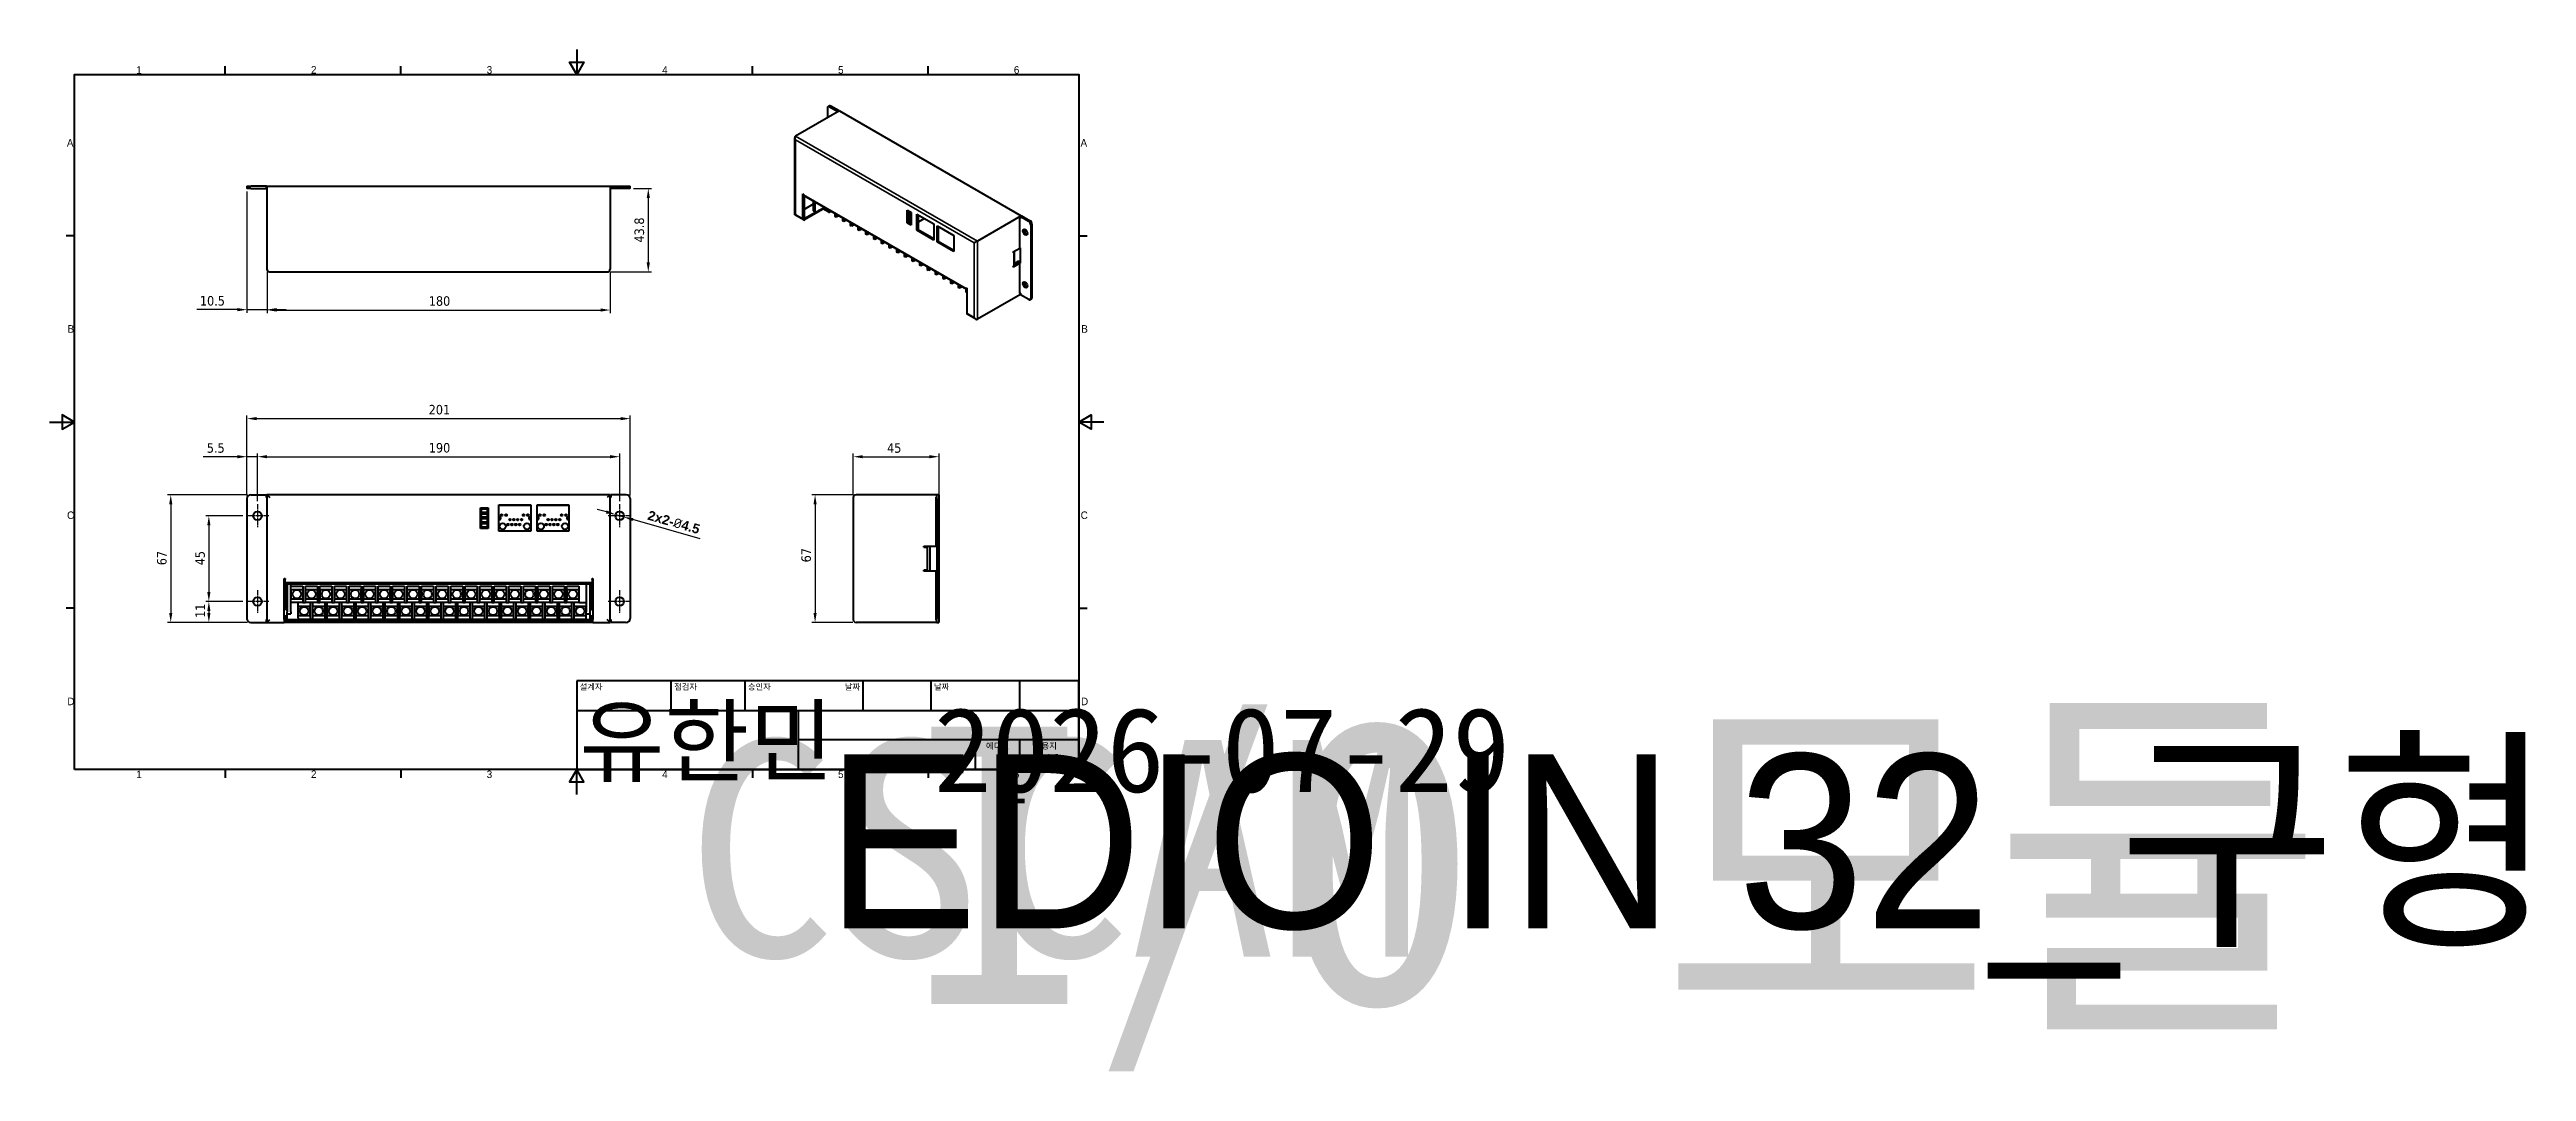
# Model space of a CAD drawing. Header units: millimetres. Extents: x 1765 to 5663, y -417 to 1193.
import ezdxf
from ezdxf.enums import TextEntityAlignment as Align

# ---------------------------------------------------------------- set-up
doc = ezdxf.new("R2018")
doc.units = ezdxf.units.MM
doc.header["$LTSCALE"] = 4
doc.linetypes.add('CENTER2', pattern=[28.575, 19.05, -3.175, 3.175, -3.175])
doc.linetypes.add('CHAIN', pattern=[0.3543, 0.2362, -0.0295, 0.0591, -0.0295])
for name, color, linetype, lineweight in [('경계(ISO)', 7, 'Continuous', 70), ('외형선(ISO)', 7, 'Continuous', 50), ('제목(ISO)', 7, 'Continuous', 50), ('좁은 외형선(ISO)', 7, 'Continuous', 35), ('중심 표식(ISO)', 7, 'CENTER2', 25), ('치수(ISO)', 7, 'Continuous', 25)]:
    doc.layers.add(name, color=color, linetype=linetype, lineweight=lineweight)
doc.styles.add('dim', font='', dxfattribs={"height": 15})
doc.styles.get("Standard").update_dxf_attribs({"font": ''})
doc.styles.add('레이블 문자 (JIS)', font='')
doc.styles.add('주 문자 (ISO)', font='')
doc.styles.add('텍스트 스타일18', font='')
doc.styles.add('텍스트 스타일19', font='')
doc.styles.get('dim').set_extended_font_data('Arial', bold=True)
doc.styles.get('Standard').set_extended_font_data('Tahoma')
doc.styles.get('레이블 문자 (JIS)').set_extended_font_data('Gulim')
doc.styles.get('주 문자 (ISO)').set_extended_font_data('Tahoma')
doc.styles.get('텍스트 스타일18').set_extended_font_data('Tahoma')
doc.styles.get('텍스트 스타일19').set_extended_font_data('Tahoma')
doc.dimstyles.new('dim', dxfattribs={"dimtxt": 15, "dimasz": 15, "dimexe": 5, "dimexo": 5, "dimgap": 6, "dimtad": 1, "dimdec": 4, "dimdsep": 46, "dimtxsty": 'Standard', "dimcen": 0.09, "dimclrd": 1, "dimclre": 1, "dimclrt": 256, "dimadec": 4, "dimazin": 2, "dimtfac": 1, "dimtdec": 4, "dimtmove": 0, "dimatfit": 3, "dimfxl": 1, "dimtolj": 1, "dimtzin": 0, "dimarcsym": 0})

msp = doc.modelspace()

# ---------------------------------------------------------------- blocks, each defined once
blk = doc.blocks.new('*D294')
at = {"layer": 'Defpoints', "color": 0}
for p in [(2662.5, 551.6), (2092.5, 476.6), (2662.5, 476.6)]:
    blk.add_point(p, dxfattribs=at)
at = {"layer": '치수(ISO)', "lineweight": -2}
for p, q in [((2092.5, 481.6), (2092.5, 556.6)), ((2107.5, 551.6), (2647.5, 551.6)), ((2662.5, 481.6), (2662.5, 556.6))]:
    blk.add_line(p, q, dxfattribs=at)
at = {"layer": '치수(ISO)'}
for points in [[(2107.5, 554.1), (2107.5, 549.1), (2092.5, 551.6)], [(2647.5, 549.1), (2647.5, 554.1), (2662.5, 551.6)]]:
    blk.add_solid(points, dxfattribs=at)
at = {"layer": '치수(ISO)', "insert": (2362.1, 573.2), "char_height": 15, "attachment_point": 1}
blk.add_mtext('\\A1;190', dxfattribs=at)
blk = doc.blocks.new('*D295')
at = {"layer": 'Defpoints', "color": 0}
for p in [(2076, 551.6), (2076, 485.6), (2092.5, 476.6)]:
    blk.add_point(p, dxfattribs=at)
at = {"layer": '치수(ISO)', "lineweight": -2}
for p, q in [((2061, 551.6), (2006.8, 551.6)), ((2076, 490.6), (2076, 556.6)), ((2092.5, 551.6), (2076, 551.6)), ((2092.5, 481.6), (2092.5, 556.6)), ((2107.5, 551.6), (2122.5, 551.6))]:
    blk.add_line(p, q, dxfattribs=at)
at = {"layer": '치수(ISO)'}
for points in [[(2061, 549.1), (2061, 554.1), (2076, 551.6)], [(2107.5, 554.1), (2107.5, 549.1), (2092.5, 551.6)]]:
    blk.add_solid(points, dxfattribs=at)
at = {"layer": '치수(ISO)', "insert": (2012.8, 572.9), "char_height": 15, "attachment_point": 1}
blk.add_mtext('\\A1;5.5', dxfattribs=at)
blk = doc.blocks.new('*D296')
at = {"layer": 'Defpoints', "color": 0}
for p in [(2074.5, 458.6), (2016, 323.6), (2074.5, 323.6)]:
    blk.add_point(p, dxfattribs=at)
at = {"layer": '치수(ISO)', "lineweight": -2}
for p, q in [((2069.5, 458.6), (2011, 458.6)), ((2016, 443.6), (2016, 338.6)), ((2069.5, 323.6), (2011, 323.6))]:
    blk.add_line(p, q, dxfattribs=at)
at = {"layer": '치수(ISO)'}
for points in [[(2018.5, 443.6), (2013.5, 443.6), (2016, 458.6)], [(2013.5, 338.6), (2018.5, 338.6), (2016, 323.6)]]:
    blk.add_solid(points, dxfattribs=at)
at = {"layer": '치수(ISO)', "insert": (1994.6, 380.6), "char_height": 15, "attachment_point": 1, "rotation": 90}
blk.add_mtext('\\A1;45', dxfattribs=at)
blk = doc.blocks.new('*D297')
at = {"layer": 'Defpoints', "color": 0}
for p in [(2060.2, 323.6), (2016, 290.6), (2082, 290.6)]:
    blk.add_point(p, dxfattribs=at)
at = {"layer": '치수(ISO)', "lineweight": -2}
for p, q in [((2055.2, 323.6), (2011, 323.6)), ((2077, 290.6), (2011, 290.6)), ((2016, 308.6), (2016, 305.6))]:
    blk.add_line(p, q, dxfattribs=at)
at = {"layer": '치수(ISO)'}
for points in [[(2018.5, 308.6), (2013.5, 308.6), (2016, 323.6)], [(2013.5, 305.6), (2018.5, 305.6), (2016, 290.6)]]:
    blk.add_solid(points, dxfattribs=at)
at = {"layer": '치수(ISO)', "insert": (1994.9, 297.8), "char_height": 15, "attachment_point": 1, "rotation": 90}
blk.add_mtext('\\A1;11', dxfattribs=at)
blk = doc.blocks.new('*D298')
at = {"layer": 'Defpoints', "color": 0}
for p in [(2679, 611.6), (2076, 485.6), (2679, 485.6)]:
    blk.add_point(p, dxfattribs=at)
at = {"layer": '치수(ISO)', "lineweight": -2}
for p, q in [((2076, 490.6), (2076, 616.6)), ((2091, 611.6), (2664, 611.6)), ((2679, 490.6), (2679, 616.6))]:
    blk.add_line(p, q, dxfattribs=at)
at = {"layer": '치수(ISO)'}
for points in [[(2091, 614.1), (2091, 609.1), (2076, 611.6)], [(2664, 609.1), (2664, 614.1), (2679, 611.6)]]:
    blk.add_solid(points, dxfattribs=at)
at = {"layer": '치수(ISO)', "insert": (2361.9, 633.2), "char_height": 15, "attachment_point": 1}
blk.add_mtext('\\A1;201', dxfattribs=at)
blk = doc.blocks.new('*D299')
at = {"layer": 'Defpoints', "color": 0}
for p in [(2082, 491.6), (1956, 290.6), (2082, 290.6)]:
    blk.add_point(p, dxfattribs=at)
at = {"layer": '치수(ISO)', "lineweight": -2}
for p, q in [((2077, 491.6), (1951, 491.6)), ((1956, 476.6), (1956, 305.6)), ((2077, 290.6), (1951, 290.6))]:
    blk.add_line(p, q, dxfattribs=at)
at = {"layer": '치수(ISO)'}
for points in [[(1958.5, 476.6), (1953.5, 476.6), (1956, 491.6)], [(1953.5, 305.6), (1958.5, 305.6), (1956, 290.6)]]:
    blk.add_solid(points, dxfattribs=at)
at = {"layer": '치수(ISO)', "insert": (1934.4, 380.7), "char_height": 15, "attachment_point": 1, "rotation": 90}
blk.add_mtext('\\A1;67', dxfattribs=at)
blk = doc.blocks.new('*D300')
at = {"layer": 'Defpoints', "color": 0}
for p in [(2656, 460.5), (2668.9, 456.8)]:
    blk.add_point(p, dxfattribs=at)
at = {"layer": '치수(ISO)', "lineweight": -2}
for p, q in [((2641.5, 464.6), (2627.1, 468.7)), ((2656, 460.5), (2668.9, 456.8)), ((2789.4, 422.2), (2683.4, 452.6))]:
    blk.add_line(p, q, dxfattribs=at)
at = {"layer": '치수(ISO)'}
for points in [[(2640.9, 462.2), (2642.2, 467), (2656, 460.5)], [(2684, 455), (2682.7, 450.2), (2668.9, 456.8)]]:
    blk.add_solid(points, dxfattribs=at)
at = {"layer": '치수(ISO)', "insert": (2709.4, 467.3), "char_height": 15, "attachment_point": 1, "rotation": 343.9988, "style": 'dim'}
blk.add_mtext('\\A1;2x2-{\\fISOCPEUR|b1|i0|c0|p34;%%C}4.5', dxfattribs=at)
blk = doc.blocks.new('*D301')
at = {"layer": 'Defpoints', "color": 0}
for p in [(2107.5, 847.1), (2647.5, 847.1), (2647.5, 782.6)]:
    blk.add_point(p, dxfattribs=at)
at = {"layer": '치수(ISO)', "lineweight": -2}
for p, q in [((2107.5, 842.1), (2107.5, 777.6)), ((2647.5, 842.1), (2647.5, 777.6)), ((2122.5, 782.6), (2632.5, 782.6))]:
    blk.add_line(p, q, dxfattribs=at)
at = {"layer": '치수(ISO)'}
for points in [[(2122.5, 785.1), (2122.5, 780.1), (2107.5, 782.6)], [(2632.5, 780.1), (2632.5, 785.1), (2647.5, 782.6)]]:
    blk.add_solid(points, dxfattribs=at)
at = {"layer": '치수(ISO)', "insert": (2362.1, 804.3), "char_height": 15, "attachment_point": 1}
blk.add_mtext('\\A1;180', dxfattribs=at)
blk = doc.blocks.new('*D302')
at = {"layer": 'Defpoints', "color": 0}
for p in [(2679, 974), (2643, 842.6), (2707.5, 842.6)]:
    blk.add_point(p, dxfattribs=at)
at = {"layer": '치수(ISO)', "lineweight": -2}
for p, q in [((2684, 974), (2712.5, 974)), ((2707.5, 959), (2707.5, 857.6)), ((2648, 842.6), (2712.5, 842.6))]:
    blk.add_line(p, q, dxfattribs=at)
at = {"layer": '치수(ISO)'}
for points in [[(2710, 959), (2705, 959), (2707.5, 974)], [(2705, 857.6), (2710, 857.6), (2707.5, 842.6)]]:
    blk.add_solid(points, dxfattribs=at)
at = {"layer": '치수(ISO)', "insert": (2685.8, 888.9), "char_height": 15, "attachment_point": 1, "rotation": 90}
blk.add_mtext('\\A1;43.8', dxfattribs=at)
blk = doc.blocks.new('*D303')
at = {"layer": 'Defpoints', "color": 0}
for p in [(3165, 551.6), (3030, 487.1), (3165, 485.6)]:
    blk.add_point(p, dxfattribs=at)
at = {"layer": '치수(ISO)', "lineweight": -2}
for p, q in [((3030, 492.1), (3030, 556.6)), ((3045, 551.6), (3150, 551.6)), ((3165, 490.6), (3165, 556.6))]:
    blk.add_line(p, q, dxfattribs=at)
at = {"layer": '치수(ISO)'}
for points in [[(3045, 554.1), (3045, 549.1), (3030, 551.6)], [(3150, 549.1), (3150, 554.1), (3165, 551.6)]]:
    blk.add_solid(points, dxfattribs=at)
at = {"layer": '치수(ISO)', "insert": (3083.3, 572.9), "char_height": 15, "attachment_point": 1}
blk.add_mtext('\\A1;45', dxfattribs=at)
blk = doc.blocks.new('*D304')
at = {"layer": 'Defpoints', "color": 0}
for p in [(3034.5, 491.6), (2970, 290.6), (3034.5, 290.6)]:
    blk.add_point(p, dxfattribs=at)
at = {"layer": '치수(ISO)', "lineweight": -2}
for p, q in [((3029.5, 491.6), (2965, 491.6)), ((2970, 476.6), (2970, 305.6)), ((3029.5, 290.6), (2965, 290.6))]:
    blk.add_line(p, q, dxfattribs=at)
at = {"layer": '치수(ISO)'}
for points in [[(2972.5, 476.6), (2967.5, 476.6), (2970, 491.6)], [(2967.5, 305.6), (2972.5, 305.6), (2970, 290.6)]]:
    blk.add_solid(points, dxfattribs=at)
at = {"layer": '치수(ISO)', "insert": (2948.4, 385.2), "char_height": 15, "attachment_point": 1, "rotation": 90}
blk.add_mtext('\\A1;67', dxfattribs=at)
blk = doc.blocks.new('*D305')
at = {"layer": 'Defpoints', "color": 0}
for p in [(2076, 974), (2107.5, 847.1), (2107.5, 783.2)]:
    blk.add_point(p, dxfattribs=at)
at = {"layer": '치수(ISO)', "lineweight": -2}
for p, q in [((2076, 969), (2076, 778.2)), ((2107.5, 842.1), (2107.5, 778.2)), ((2061, 783.2), (1997.3, 783.2)), ((2076, 783.2), (2107.5, 783.2)), ((2122.5, 783.2), (2137.5, 783.2))]:
    blk.add_line(p, q, dxfattribs=at)
at = {"layer": '치수(ISO)'}
for points in [[(2061, 780.7), (2061, 785.7), (2076, 783.2)], [(2122.5, 785.7), (2122.5, 780.7), (2107.5, 783.2)]]:
    blk.add_solid(points, dxfattribs=at)
at = {"layer": '치수(ISO)', "insert": (2021.6, 797), "char_height": 15, "attachment_point": 5}
blk.add_mtext('\\A1;10.5', dxfattribs=at)
blk = doc.blocks.new('경계 Default Border')
at = {"layer": '경계(ISO)'}
for p, q in [((70, 287), (70, 290.4)), ((140, 287), (140, 290.4)), ((280, 287), (280, 290.4)), ((350, 287), (350, 290.4)), ((10, 222.75), (6.6, 222.75)), ((410, 222.75), (413.4, 222.75)), ((10, 74.25), (6.6, 74.25)), ((410, 74.25), (413.4, 74.25)), ((70, 10), (70, 6.6)), ((140, 10), (140, 6.6)), ((280, 10), (280, 6.6)), ((350, 10), (350, 6.6))]:
    blk.add_line(p, q, dxfattribs=at)
at = {"layer": '경계(ISO)', "flags": 128}
for points in [[(210, 297), (210, 287), (207.11, 292), (212.89, 292), (210, 287)], [(10, 10), (10, 287), (410, 287), (410, 10), (10, 10)], [(0, 148.5), (10, 148.5), (5, 151.39), (5, 145.61), (10, 148.5)], [(420, 148.5), (410, 148.5), (415, 151.39), (415, 145.61), (410, 148.5)], [(210, 0), (210, 10), (207.11, 5), (212.89, 5), (210, 10)]]:
    blk.add_lwpolyline(points, dxfattribs=at)
at = {"layer": '경계(ISO)', "char_height": 3, "attachment_point": 7, "style": '레이블 문자 (JIS)'}
for s, insert in [('1', (34.54, 287.33)), ('2', (104.15, 287.4)), ('3', (174.15, 287.33)), ('4', (244.04, 287.33)), ('5', (314.13, 287.33)), ('6', (384.15, 287.33)), ('A', (6.91, 258.29)), ('A', (410.71, 258.29)), ('B', (7.21, 184.12)), ('B', (411.01, 184.12)), ('C', (6.97, 109.8)), ('C', (410.77, 109.8)), ('D', (7.12, 35.62)), ('D', (410.92, 35.62)), ('1', (34.54, 6.53)), ('2', (104.15, 6.6)), ('3', (174.15, 6.53)), ('4', (244.04, 6.53)), ('5', (314.13, 6.53)), ('6', (384.15, 6.53))]:
    blk.add_mtext(s, dxfattribs=dict(at, insert=insert))
blk = doc.blocks.new('제목 블록 ISO')
at = {"layer": '제목(ISO)'}
for p, q in [((270.07, 130), (100.07, 130)), ((100.07, 130), (100.07, 100)), ((132.07, 120), (132.07, 130)), ((157.07, 120), (157.07, 130)), ((197.07, 120), (197.07, 130)), ((220.07, 120), (220.07, 130)), ((250.07, 120), (250.07, 130)), ((270.07, 100), (270.07, 130)), ((100.07, 120), (270.07, 120)), ((175.07, 120), (175.07, 100)), ((270.07, 110), (175.07, 110)), ((235.07, 100), (235.07, 110)), ((250.07, 100), (250.07, 110)), ((100.07, 100), (270.07, 100))]:
    blk.add_line(p, q, dxfattribs=at)
at = {"layer": '제목(ISO)', "style": '텍스트 스타일19'}
for s, p in [('설계자', (101.07, 129)), ('점검자', (133.07, 129)), ('승인자 ', (158.07, 129)), ('날짜', (221.07, 129))]:
    blk.add_text(s, height=2, dxfattribs=at).set_placement(p, align=Align.TOP_LEFT)
at = {"layer": '제목(ISO)', "style": '텍스트 스타일18'}
blk.add_text('날짜', height=2.029, dxfattribs=at).set_placement((196.07, 129), align=Align.TOP_RIGHT)
for s, p in [('에디션', (242.57, 109)), ('용지', (260.07, 109))]:
    blk.add_text(s, height=2.029, dxfattribs=at).set_placement(p, align=Align.TOP_CENTER)
at = {"layer": '제목(ISO)', "style": '주 문자 (ISO)'}
blk.add_text('1 / 1 ', height=3.5, dxfattribs=at).set_placement((260.07, 103.5), align=Align.MIDDLE_CENTER)
at = {"layer": '제목(ISO)', "lineweight": 30, "flags": 104}
for tag, height, p in [('작성자', 2.49, (100.84, 122.53)), ('점검자', 3.5, (133.07, 121)), ('엔지니어링_승인자', 3.5, (158.07, 121)), ('작성_날짜', 2.49, (220.89, 121.88))]:
    blk.add_attdef(tag, text='', height=height, dxfattribs=at).set_placement(p, align=Align.BOTTOM_LEFT)
blk.add_attdef('엔지니어링_승인_날짜', text='', height=2.49, dxfattribs=at).set_placement((196.07, 121), align=Align.BOTTOM_RIGHT)
for tag, p in [('회사', (137.41, 109.96)), ('제목', (222.57, 115)), ('리비전_번호', (242.57, 103.5))]:
    blk.add_attdef(tag, text='', height=3.5, dxfattribs=at).set_placement(p, align=Align.MIDDLE_CENTER)
blk.add_attdef('부품_번호', text='', height=3.5, dxfattribs=at).set_placement((176.07, 105), align=Align.MIDDLE_LEFT)

# ---------------------------------------------------------------- dimensions: what is measured, and where the dimension line sits
at = {"layer": '치수(ISO)', "color": 0}
dim = msp.add_linear_dim(base=(2107.45029, 783.18201), p1=(2075.95029, 974.01445), p2=(2107.45029, 847.11445), text='10.5', dimstyle='dim', override={"dimclrd": 256, "dimclre": 256}, dxfattribs=at)
dim.commit()
dim.dimension.update_dxf_attribs({"geometry": '*D305', "text_midpoint": (2021.6108, 783.18201), "dimtype": 160})
for base, p1, p2, angle, text, picture, middle in [((2707.45029, 842.61445), (2678.95029, 974.01445), (2642.95029, 842.61445), 90, '43.8', '*D302', (2707.45029, 908.31445)), ((2647.45029, 782.61445), (2107.45029, 847.11445), (2647.45029, 847.11445), 180, '180', '*D301', (2377.45029, 782.61445)), ((2678.95029, 611.61445), (2075.95029, 485.61445), (2678.95029, 485.61445), 180, '201', '*D298', (2377.45029, 611.61445)), ((2075.95029, 551.61445), (2092.45029, 476.61445), (2075.95029, 485.61445), 180, '5.5', '*D295', (2025.98702, 551.61445)), ((2662.45029, 551.61445), (2092.45029, 476.61445), (2662.45029, 476.61445), 180, '190', '*D294', (2377.45029, 551.61445)), ((3164.95029, 551.61445), (3029.95029, 487.11445), (3164.95029, 485.61445), 180, '45', '*D303', (3093.85029, 551.61445)), ((1955.95029, 290.61445), (2081.95029, 491.61445), (2081.95029, 290.61445), 90, '67', '*D299', (1955.95029, 391.11445)), ((2969.95029, 290.61445), (3034.45029, 491.61445), (3034.45029, 290.61445), 90, '67', '*D304', (2969.95029, 395.61445)), ((2015.95029, 323.61445), (2074.45029, 458.61445), (2074.45029, 323.61445), 90, '45', '*D296', (2015.95029, 391.11445)), ((2015.95029, 290.61445), (2060.20029, 323.61445), (2081.95029, 290.61445), 90, '11', '*D297', (2015.95029, 307.11445))]:
    dim = msp.add_linear_dim(base=base, p1=p1, p2=p2, angle=angle, text=text, dimstyle='dim', override={"dimclrd": 256, "dimclre": 256}, dxfattribs=at)
    dim.commit()
    dim.dimension.update_dxf_attribs({"geometry": picture, "text_midpoint": middle, "dimtype": 160})
dim = msp.add_diameter_dim_2p(p1=(2655.96181, 460.47513), p2=(2668.93876, 456.75376), text='2x2-{\\fISOCPEUR|b1|i0|c0|p34;%%C}4.5', dimstyle='dim', override={"dimtxsty": 'dim', "dimclrd": 256, "dimclre": 256}, dxfattribs=at)
dim.commit()
dim.dimension.update_dxf_attribs({"geometry": '*D300', "text_midpoint": (2747.33783, 448.48053)})

# ---------------------------------------------------------------- linework, layer by layer
at = {"layer": '외형선(ISO)', "color": 0}
for p, q in [((3008.14502, 1096.01183), (2938.93694, 1056.15755)), ((2989.53043, 1100.85344), (2989.53043, 1085.2924)), ((2992.37596, 1104.02011), (2990.46677, 1102.92068)), ((2992.71241, 1102.70002), (3005.75853, 1095.18726)), ((3007.66772, 1096.28669), (2994.6216, 1103.79945)), ((3005.75853, 1095.18726), (3007.66772, 1096.28669)), ((3005.75853, 1094.63755), (3005.75853, 1095.18726)), ((3007.66772, 1096.28669), (3007.66772, 1095.73697)), ((3008.14502, 1096.01183), (3294.52327, 931.09757)), ((2937.94843, 932.34619), (2937.94843, 1053.97511)), ((2075.95029, 977.61445), (2081.95029, 977.61445)), ((2075.95029, 977.61445), (2075.95029, 974.01445)), ((2106.55029, 977.61445), (2081.95029, 977.61445)), ((2106.55029, 977.61445), (2107.45029, 977.61445)), ((2106.55029, 974.01445), (2106.55029, 977.61445)), ((2107.45029, 977.61445), (2107.45029, 847.11445)), ((2107.45029, 977.61445), (2647.45029, 977.61445)), ((2647.45029, 977.61445), (2648.35029, 977.61445)), ((2647.45029, 977.61445), (2647.45029, 847.11445)), ((2648.35029, 977.61445), (2672.95029, 977.61445)), ((2648.35029, 977.61445), (2648.35029, 974.01445)), ((2672.95029, 977.61445), (2678.95029, 977.61445)), ((2678.95029, 974.01445), (2678.95029, 977.61445)), ((2081.95029, 974.01445), (2075.95029, 974.01445)), ((2081.95029, 974.01445), (2106.55029, 974.01445)), ((2107.45029, 974.01445), (2106.55029, 974.01445)), ((2648.35029, 974.01445), (2647.45029, 974.01445)), ((2672.95029, 974.01445), (2648.35029, 974.01445)), ((2678.95029, 974.01445), (2672.95029, 974.01445)), ((2950.86937, 965.60039), (2951.66487, 965.14229)), ((2950.86937, 926.05154), (2950.86937, 965.60039)), ((2951.66487, 965.14229), (2951.66487, 964.22255)), ((3208.51655, 815.16547), (2952.36712, 962.67212)), ((2952.77856, 962.43518), (2952.77856, 926.59913)), ((2967.10543, 949.14199), (2952.77856, 940.8917)), ((2952.77856, 926.59913), (2970.76245, 936.95536)), ((2982.67761, 941.60947), (2953.25586, 924.66661)), ((2967.10543, 954.18489), (2967.10543, 939.81822)), ((2967.57359, 938.7846), (2970.67602, 936.99803)), ((2970.20786, 938.03165), (2970.20786, 952.39832)), ((2971.79885, 937.10836), (2984.27907, 944.29524)), ((2981.90163, 942.82035), (2981.90163, 942.92617)), ((2991.53391, 936.50947), (2982.3698, 941.78673)), ((2991.06574, 937.54309), (2991.06574, 940.38706)), ((2995.13221, 938.04534), (2992.65673, 936.6198)), ((3114.74137, 939.62468), (3121.10533, 935.95992)), ((3114.74137, 919.75829), (3114.74137, 939.62468)), ((3116.25589, 938.75253), (3116.25281, 938.75075)), ((3116.25281, 938.75075), (3121.10533, 935.95637)), ((3116.25281, 935.25574), (3116.25281, 938.75075)), ((3121.10533, 935.95992), (3121.10533, 916.09353)), ((2951.57162, 924.50111), (2937.94843, 932.34618)), ((3001.08898, 934.61506), (3001.08898, 929.93161)), ((3003.18908, 928.72224), (3001.08898, 929.93161)), ((3003.18908, 928.72224), (3003.18908, 933.40569)), ((3007.25556, 931.06397), (3003.18908, 928.72224)), ((3013.21232, 927.63369), (3013.21232, 922.95024)), ((3015.31243, 921.74087), (3013.21232, 922.95024)), ((3015.31243, 921.74087), (3015.31243, 926.42432)), ((3019.3789, 924.0826), (3015.31243, 921.74087)), ((3025.33567, 920.65232), (3025.33567, 915.96887)), ((3027.43578, 914.7595), (3025.33567, 915.96887)), ((3027.43578, 914.7595), (3027.43578, 919.44295)), ((3031.50225, 917.10123), (3027.43578, 914.7595)), ((3037.45901, 913.67095), (3037.45901, 908.9875)), ((3039.55912, 907.77813), (3037.45901, 908.9875)), ((3039.55912, 907.77813), (3039.55912, 912.46158)), ((3043.6256, 910.11985), (3039.55912, 907.77813)), ((3049.58236, 906.68958), (3049.58236, 902.00613)), ((3051.68247, 900.79676), (3049.58236, 902.00613)), ((3051.68247, 900.79676), (3051.68247, 905.48021)), ((3055.74894, 903.13848), (3051.68247, 900.79676)), ((3061.70571, 899.70821), (3061.70571, 895.02476)), ((3063.80581, 893.81539), (3063.80581, 898.49884)), ((3114.74137, 919.75829), (3116.49515, 920.76823)), ((3121.10533, 916.09353), (3114.74137, 919.75829)), ((3121.10533, 932.46136), (3116.25281, 935.25574)), ((3117.37082, 934.61192), (3116.25281, 933.9681)), ((3116.25281, 933.9681), (3121.10533, 931.17372)), ((3116.25281, 930.47309), (3116.25281, 933.9681)), ((3121.10533, 927.67871), (3116.25281, 930.47309)), ((3117.37082, 929.82927), (3116.25281, 929.18545)), ((3116.25281, 929.18545), (3121.10533, 926.39107)), ((3116.25281, 925.69044), (3116.25281, 929.18545)), ((3121.10533, 922.89606), (3116.25281, 925.69044)), ((3117.37082, 925.04662), (3116.25281, 924.4028)), ((3116.25281, 924.4028), (3121.10533, 921.60842)), ((3116.25281, 920.90779), (3116.25281, 924.4028)), ((3121.10533, 918.11341), (3116.25281, 920.90779)), ((3116.65055, 935.02669), (3116.65055, 934.19715)), ((3116.65055, 930.24404), (3116.65055, 929.4145)), ((3116.65055, 925.46139), (3116.65055, 924.63185)), ((3130.09442, 933.54267), (3156.66396, 918.24229)), ((3130.09442, 908.15783), (3130.09442, 933.54267)), ((3130.09442, 908.15783), (3132.00361, 909.25726)), ((3156.66396, 892.85745), (3130.09442, 908.15783)), ((3132.00361, 932.44324), (3132.00361, 909.25726)), ((3142.02467, 926.6725), (3132.00361, 920.90175)), ((3132.00361, 909.25726), (3156.66396, 895.05631)), ((3156.66396, 918.24229), (3156.66396, 892.85745)), ((3161.91423, 915.21886), (3188.48376, 899.91848)), ((3161.91423, 889.83402), (3161.91423, 915.21886)), ((3163.82342, 914.11943), (3163.82342, 890.93345)), ((3188.48376, 899.91848), (3188.48376, 874.53365)), ((3294.52327, 931.09757), (3225.31519, 891.24329)), ((3292.13678, 927.5159), (3293.09137, 928.06562)), ((3292.13678, 880.05729), (3292.13678, 927.5159)), ((3293.09137, 926.96406), (3292.13678, 927.51377)), ((3295.00056, 930.82271), (3293.09137, 929.72328)), ((3306.13749, 922.21052), (3293.09137, 929.72328)), ((3293.09137, 929.72328), (3293.09137, 926.96406)), ((3294.52327, 931.09757), (3294.52327, 930.54785)), ((3295.00056, 930.82271), (3308.04668, 923.30995)), ((3309.31947, 916.69918), (3309.31947, 800.81187)), ((3311.22866, 917.79861), (3311.22866, 801.9113)), ((3063.80581, 893.81539), (3061.70571, 895.02476)), ((3067.87229, 896.15711), (3063.80581, 893.81539)), ((3073.82905, 892.72684), (3073.82905, 888.04339)), ((3075.92916, 886.83402), (3073.82905, 888.04339)), ((3075.92916, 886.83402), (3075.92916, 891.51747)), ((3079.99563, 889.17574), (3075.92916, 886.83402)), ((3085.9524, 885.74547), (3085.9524, 881.06202)), ((3088.0525, 879.85265), (3085.9524, 881.06202)), ((3088.0525, 879.85265), (3088.0525, 884.5361)), ((3092.11898, 882.19437), (3088.0525, 879.85265)), ((3098.07574, 878.7641), (3098.07574, 874.08065)), ((3100.17585, 872.87128), (3098.07574, 874.08065)), ((3100.17585, 872.87128), (3100.17585, 877.55473)), ((3104.24232, 875.213), (3100.17585, 872.87128)), ((3110.19909, 871.78273), (3110.19909, 867.09928)), ((3112.2992, 865.8899), (3110.19909, 867.09928)), ((3112.2992, 865.8899), (3112.2992, 870.57336)), ((3116.36567, 868.23163), (3112.2992, 865.8899)), ((3122.32244, 864.80136), (3122.32244, 860.11791)), ((3124.42254, 858.90853), (3122.32244, 860.11791)), ((3124.42254, 858.90853), (3124.42254, 863.59199)), ((3128.48902, 861.25026), (3124.42254, 858.90853)), ((3134.44578, 857.81999), (3134.44578, 853.13654)), ((3161.91423, 889.83402), (3163.82342, 890.93345)), ((3188.48376, 874.53365), (3161.91423, 889.83402)), ((3163.82342, 890.93345), (3188.48376, 876.7325)), ((3281.79534, 874.10206), (3292.13678, 880.05729)), ((3281.79534, 873.18232), (3281.79534, 874.10206)), ((3281.79534, 873.18232), (3282.59084, 873.64041)), ((3283.57935, 852.94092), (3283.57935, 875.0147)), ((3283.57935, 856.16357), (3287.84111, 858.61775)), ((3290.22759, 857.79318), (3284.97732, 854.76976)), ((3292.61408, 856.4189), (3290.22759, 857.79318)), ((3290.22759, 857.79318), (3290.22759, 857.24347)), ((3292.13678, 880.60701), (3292.61408, 880.33215)), ((3292.61408, 880.33215), (3292.61408, 856.4189)), ((2111.95029, 842.61445), (2642.95029, 842.61445)), ((3136.54589, 851.92716), (3134.44578, 853.13654)), ((3136.54589, 851.92716), (3136.54589, 856.61062)), ((3140.61236, 854.26889), (3136.54589, 851.92716)), ((3146.56913, 850.83862), (3146.56913, 846.15516)), ((3148.66923, 844.94579), (3146.56913, 846.15516)), ((3148.66923, 844.94579), (3148.66923, 849.62925)), ((3152.73571, 847.28752), (3148.66923, 844.94579)), ((3158.69247, 843.85725), (3158.69247, 839.17379)), ((3160.79258, 837.96442), (3158.69247, 839.17379)), ((3160.79258, 837.96442), (3160.79258, 842.64788)), ((3164.85905, 840.30615), (3160.79258, 837.96442)), ((3170.81582, 836.87588), (3170.81582, 832.19242)), ((3172.91593, 830.98305), (3170.81582, 832.19242)), ((3172.91593, 830.98305), (3172.91593, 835.66651)), ((3176.9824, 833.32478), (3172.91593, 830.98305)), ((3182.93916, 829.89451), (3182.93916, 825.21105)), ((3185.03927, 824.00168), (3182.93916, 825.21105)), ((3185.03927, 824.00168), (3185.03927, 828.68514)), ((3189.10574, 826.34341), (3185.03927, 824.00168)), ((3195.06251, 822.91314), (3195.06251, 818.22968)), ((3197.16262, 817.02031), (3197.16262, 821.70376)), ((3201.22909, 819.36204), (3197.16262, 817.02031)), ((3292.13678, 856.14404), (3281.79534, 850.1888)), ((3282.59084, 851.56664), (3281.79534, 851.10854)), ((3281.79534, 850.1888), (3281.79534, 851.10854)), ((3283.57935, 853.415), (3290.22759, 857.24347)), ((3290.22759, 857.24347), (3292.13678, 856.14404)), ((3292.13678, 808.68543), (3292.13678, 856.14404)), ((3197.16262, 817.02031), (3195.06251, 818.22968)), ((3207.18586, 815.93177), (3207.18586, 811.24831)), ((3208.60979, 810.42832), (3207.18586, 811.24831)), ((3207.8143, 816.7159), (3207.8143, 817.63564)), ((3207.8143, 817.63564), (3208.60979, 817.17755)), ((3208.60979, 817.17755), (3208.60979, 777.62871)), ((3293.09137, 807.02777), (3225.31519, 767.99806)), ((3292.13678, 809.78699), (3293.09137, 809.23727)), ((3293.09137, 809.23514), (3292.13678, 808.68543)), ((3293.09137, 809.23727), (3293.09137, 806.47805)), ((3306.13749, 798.96529), (3293.09137, 806.47805)), ((3310.29233, 799.84406), (3308.38314, 798.74463)), ((3222.93523, 768.2332), (3209.31204, 776.07827)), ((2075.95029, 485.61445), (2075.95029, 296.61445)), ((2081.95029, 491.61445), (2106.55029, 491.61445)), ((2106.55029, 487.11445), (2106.55029, 491.61445)), ((2107.45029, 487.11445), (2106.55029, 487.11445)), ((2107.45029, 491.61445), (2107.45029, 290.61445)), ((2107.45029, 491.61445), (2111.95029, 487.11445)), ((2647.45029, 491.61445), (2107.45029, 491.61445)), ((2443.45029, 471.15445), (2455.45029, 471.15445)), ((2443.45029, 438.75445), (2443.45029, 471.15445)), ((2444.80029, 469.65445), (2454.10029, 469.65445)), ((2444.80029, 463.95445), (2444.80029, 469.65445)), ((2454.10029, 469.65445), (2454.10029, 463.95445)), ((2455.45029, 471.15445), (2455.45029, 438.75445)), ((2472.40029, 475.65445), (2522.50029, 475.65445)), ((2472.40029, 434.25445), (2472.40029, 475.65445)), ((2472.40029, 475.11445), (2522.50029, 475.11445)), ((2522.50029, 475.65445), (2522.50029, 434.25445)), ((2532.40029, 475.65445), (2582.50029, 475.65445)), ((2532.40029, 434.25445), (2532.40029, 475.65445)), ((2532.40029, 475.11445), (2582.50029, 475.11445)), ((2582.50029, 475.65445), (2582.50029, 434.25445)), ((2647.45029, 491.61445), (2642.95029, 487.11445)), ((2647.45029, 290.61445), (2647.45029, 491.61445)), ((2648.35029, 487.11445), (2647.45029, 487.11445)), ((2672.95029, 491.61445), (2648.35029, 491.61445)), ((2648.35029, 491.61445), (2648.35029, 487.11445)), ((2678.95029, 485.61445), (2678.95029, 296.61445)), ((3029.95029, 487.11445), (3029.95029, 295.11445)), ((3161.35029, 491.61445), (3034.45029, 491.61445)), ((3160.45029, 410.61445), (3160.45029, 488.01445)), ((3160.45029, 488.01445), (3161.35029, 488.01445)), ((3161.35029, 487.11445), (3160.45029, 487.11445)), ((3161.35029, 485.61445), (3161.35029, 491.61445)), ((3164.95029, 491.61445), (3161.35029, 491.61445)), ((3161.35029, 485.61445), (3161.35029, 296.61445)), ((3164.95029, 491.61445), (3164.95029, 485.61445)), ((3164.95029, 485.61445), (3164.95029, 296.61445)), ((2455.45029, 438.75445), (2443.45029, 438.75445)), ((2454.10029, 463.95445), (2444.80029, 463.95445)), ((2444.80029, 461.85445), (2454.10029, 461.85445)), ((2444.80029, 456.15445), (2444.80029, 461.85445)), ((2454.10029, 456.15445), (2444.80029, 456.15445)), ((2444.80029, 454.05445), (2454.10029, 454.05445)), ((2444.80029, 448.35445), (2444.80029, 454.05445)), ((2454.10029, 448.35445), (2444.80029, 448.35445)), ((2444.80029, 446.25445), (2454.10029, 446.25445)), ((2444.80029, 440.55445), (2444.80029, 446.25445)), ((2454.10029, 440.55445), (2444.80029, 440.55445)), ((2454.10029, 461.85445), (2454.10029, 456.15445)), ((2454.10029, 454.05445), (2454.10029, 448.35445)), ((2454.10029, 446.25445), (2454.10029, 440.55445)), ((2522.50029, 434.25445), (2472.40029, 434.25445)), ((2582.50029, 434.25445), (2532.40029, 434.25445)), ((3140.95029, 409.11445), (3140.95029, 410.61445)), ((3140.95029, 410.61445), (3160.45029, 410.61445)), ((3140.95029, 409.11445), (3142.45029, 409.11445)), ((3142.45029, 409.11445), (3146.95029, 409.11445)), ((3146.95029, 409.11445), (3146.95029, 410.61445)), ((3146.95029, 373.11445), (3146.95029, 409.11445)), ((3150.55029, 410.61445), (3150.55029, 371.61445)), ((3160.45029, 410.61445), (3161.35029, 410.61445)), ((2134.45029, 359.61445), (2135.95029, 359.61445)), ((2134.45029, 295.11445), (2134.45029, 359.61445)), ((2135.95029, 359.61445), (2135.95029, 358.11445)), ((2135.95029, 353.61445), (2135.95029, 358.11445)), ((2135.95029, 353.61445), (2618.95029, 353.61445)), ((2137.45029, 310.11445), (2137.45029, 353.61445)), ((2139.26529, 351.51445), (2139.26529, 307.11445)), ((2139.26529, 351.51445), (2145.11529, 351.51445)), ((2145.11529, 307.11445), (2145.11529, 351.51445)), ((2145.11529, 351.51445), (2609.78529, 351.51445)), ((2609.78529, 351.51445), (2609.78529, 307.11445)), ((2609.78529, 351.51445), (2615.63529, 351.51445)), ((2615.63529, 351.51445), (2615.63529, 307.11445)), ((2617.45029, 353.61445), (2617.45029, 310.11445)), ((2618.95029, 358.11445), (2618.95029, 359.61445)), ((2618.95029, 359.61445), (2620.45029, 359.61445)), ((2618.95029, 358.11445), (2618.95029, 353.61445)), ((2620.45029, 359.61445), (2620.45029, 295.11445)), ((3142.45029, 373.11445), (3140.95029, 373.11445)), ((3140.95029, 371.61445), (3140.95029, 373.11445)), ((3160.45029, 371.61445), (3140.95029, 371.61445)), ((3146.95029, 373.11445), (3142.45029, 373.11445)), ((3146.95029, 371.61445), (3146.95029, 373.11445)), ((3161.35029, 371.61445), (3160.45029, 371.61445)), ((3160.45029, 294.21445), (3160.45029, 371.61445)), ((2145.11529, 347.91445), (2164.01529, 347.91445)), ((2164.01529, 322.11445), (2145.11529, 322.11445)), ((2145.56529, 342.51445), (2163.56529, 342.51445)), ((2145.56529, 327.51445), (2145.56529, 342.51445)), ((2163.56529, 327.51445), (2145.56529, 327.51445)), ((2156.54529, 298.11445), (2156.54529, 322.11445)), ((2156.99529, 301.11445), (2156.99529, 316.11445)), ((2156.99529, 316.11445), (2174.99529, 316.11445)), ((2163.56529, 342.51445), (2163.56529, 327.51445)), ((2164.01529, 347.91445), (2164.01529, 322.11445)), ((2164.01529, 322.11445), (2167.97529, 322.11445)), ((2167.97529, 322.11445), (2167.97529, 347.91445)), ((2167.97529, 347.91445), (2186.87529, 347.91445)), ((2186.87529, 322.11445), (2167.97529, 322.11445)), ((2168.42529, 342.51445), (2186.42529, 342.51445)), ((2168.42529, 327.51445), (2168.42529, 342.51445)), ((2186.42529, 327.51445), (2168.42529, 327.51445)), ((2174.99529, 316.11445), (2174.99529, 301.11445)), ((2175.44529, 322.11445), (2175.44529, 295.11445)), ((2179.40529, 295.11445), (2179.40529, 322.11445)), ((2179.85529, 301.11445), (2179.85529, 316.11445)), ((2179.85529, 316.11445), (2197.85529, 316.11445)), ((2186.42529, 342.51445), (2186.42529, 327.51445)), ((2186.87529, 347.91445), (2186.87529, 322.11445)), ((2186.87529, 322.11445), (2190.83529, 322.11445)), ((2190.83529, 322.11445), (2190.83529, 347.91445)), ((2190.83529, 347.91445), (2209.73529, 347.91445)), ((2209.73529, 322.11445), (2190.83529, 322.11445)), ((2191.28529, 342.51445), (2209.28529, 342.51445)), ((2191.28529, 327.51445), (2191.28529, 342.51445)), ((2209.28529, 327.51445), (2191.28529, 327.51445)), ((2197.85529, 316.11445), (2197.85529, 301.11445)), ((2198.30529, 322.11445), (2198.30529, 295.11445)), ((2202.26529, 295.11445), (2202.26529, 322.11445)), ((2202.71529, 301.11445), (2202.71529, 316.11445)), ((2202.71529, 316.11445), (2220.71529, 316.11445)), ((2209.28529, 342.51445), (2209.28529, 327.51445)), ((2209.73529, 347.91445), (2209.73529, 322.11445)), ((2209.73529, 322.11445), (2213.69529, 322.11445)), ((2213.69529, 322.11445), (2213.69529, 347.91445)), ((2213.69529, 347.91445), (2232.59529, 347.91445)), ((2232.59529, 322.11445), (2213.69529, 322.11445)), ((2214.14529, 342.51445), (2232.14529, 342.51445)), ((2214.14529, 327.51445), (2214.14529, 342.51445)), ((2232.14529, 327.51445), (2214.14529, 327.51445)), ((2220.71529, 316.11445), (2220.71529, 301.11445)), ((2221.16529, 322.11445), (2221.16529, 295.11445)), ((2225.12529, 295.11445), (2225.12529, 322.11445)), ((2225.57529, 301.11445), (2225.57529, 316.11445)), ((2225.57529, 316.11445), (2243.57529, 316.11445)), ((2232.14529, 342.51445), (2232.14529, 327.51445)), ((2232.59529, 347.91445), (2232.59529, 322.11445)), ((2232.59529, 322.11445), (2236.55529, 322.11445)), ((2236.55529, 322.11445), (2236.55529, 347.91445)), ((2236.55529, 347.91445), (2255.45529, 347.91445)), ((2255.45529, 322.11445), (2236.55529, 322.11445)), ((2237.00529, 342.51445), (2255.00529, 342.51445)), ((2237.00529, 327.51445), (2237.00529, 342.51445)), ((2255.00529, 327.51445), (2237.00529, 327.51445)), ((2243.57529, 316.11445), (2243.57529, 301.11445)), ((2244.02529, 322.11445), (2244.02529, 295.11445)), ((2247.98529, 295.11445), (2247.98529, 322.11445)), ((2248.43529, 301.11445), (2248.43529, 316.11445)), ((2248.43529, 316.11445), (2266.43529, 316.11445)), ((2255.00529, 342.51445), (2255.00529, 327.51445)), ((2255.45529, 347.91445), (2255.45529, 322.11445)), ((2255.45529, 322.11445), (2259.41529, 322.11445)), ((2259.41529, 322.11445), (2259.41529, 347.91445)), ((2259.41529, 347.91445), (2278.31529, 347.91445)), ((2278.31529, 322.11445), (2259.41529, 322.11445)), ((2259.86529, 342.51445), (2277.86529, 342.51445)), ((2259.86529, 327.51445), (2259.86529, 342.51445)), ((2277.86529, 327.51445), (2259.86529, 327.51445)), ((2266.43529, 316.11445), (2266.43529, 301.11445)), ((2266.88529, 322.11445), (2266.88529, 295.11445)), ((2270.84529, 295.11445), (2270.84529, 322.11445)), ((2271.29529, 301.11445), (2271.29529, 316.11445)), ((2271.29529, 316.11445), (2289.29529, 316.11445)), ((2277.86529, 342.51445), (2277.86529, 327.51445)), ((2278.31529, 347.91445), (2278.31529, 322.11445)), ((2278.31529, 322.11445), (2282.27529, 322.11445)), ((2282.27529, 322.11445), (2282.27529, 347.91445)), ((2282.27529, 347.91445), (2301.17529, 347.91445)), ((2301.17529, 322.11445), (2282.27529, 322.11445)), ((2282.72529, 342.51445), (2300.72529, 342.51445)), ((2282.72529, 327.51445), (2282.72529, 342.51445)), ((2300.72529, 327.51445), (2282.72529, 327.51445)), ((2289.29529, 316.11445), (2289.29529, 301.11445)), ((2289.74529, 322.11445), (2289.74529, 295.11445)), ((2293.70529, 295.11445), (2293.70529, 322.11445)), ((2294.15529, 301.11445), (2294.15529, 316.11445)), ((2294.15529, 316.11445), (2312.15529, 316.11445)), ((2300.72529, 342.51445), (2300.72529, 327.51445)), ((2301.17529, 347.91445), (2301.17529, 322.11445)), ((2301.17529, 322.11445), (2305.13529, 322.11445)), ((2305.13529, 322.11445), (2305.13529, 347.91445)), ((2305.13529, 347.91445), (2324.03529, 347.91445)), ((2324.03529, 322.11445), (2305.13529, 322.11445)), ((2305.58529, 342.51445), (2323.58529, 342.51445)), ((2305.58529, 327.51445), (2305.58529, 342.51445)), ((2323.58529, 327.51445), (2305.58529, 327.51445)), ((2312.15529, 316.11445), (2312.15529, 301.11445)), ((2312.60529, 322.11445), (2312.60529, 295.11445)), ((2316.56529, 295.11445), (2316.56529, 322.11445)), ((2317.01529, 301.11445), (2317.01529, 316.11445)), ((2317.01529, 316.11445), (2335.01529, 316.11445)), ((2323.58529, 342.51445), (2323.58529, 327.51445)), ((2324.03529, 347.91445), (2324.03529, 322.11445)), ((2324.03529, 322.11445), (2327.99529, 322.11445)), ((2327.99529, 322.11445), (2327.99529, 347.91445)), ((2327.99529, 347.91445), (2346.89529, 347.91445)), ((2346.89529, 322.11445), (2327.99529, 322.11445)), ((2328.44529, 342.51445), (2346.44529, 342.51445)), ((2328.44529, 327.51445), (2328.44529, 342.51445)), ((2346.44529, 327.51445), (2328.44529, 327.51445)), ((2335.01529, 316.11445), (2335.01529, 301.11445)), ((2335.46529, 322.11445), (2335.46529, 295.11445)), ((2339.42529, 295.11445), (2339.42529, 322.11445)), ((2339.87529, 301.11445), (2339.87529, 316.11445)), ((2339.87529, 316.11445), (2357.87529, 316.11445)), ((2346.44529, 342.51445), (2346.44529, 327.51445)), ((2346.89529, 347.91445), (2346.89529, 322.11445)), ((2346.89529, 322.11445), (2350.85529, 322.11445)), ((2350.85529, 322.11445), (2350.85529, 347.91445)), ((2350.85529, 347.91445), (2369.75529, 347.91445)), ((2369.75529, 322.11445), (2350.85529, 322.11445)), ((2351.30529, 342.51445), (2369.30529, 342.51445)), ((2351.30529, 327.51445), (2351.30529, 342.51445)), ((2369.30529, 327.51445), (2351.30529, 327.51445)), ((2357.87529, 316.11445), (2357.87529, 301.11445)), ((2358.32529, 322.11445), (2358.32529, 295.11445)), ((2362.28529, 295.11445), (2362.28529, 322.11445)), ((2362.73529, 301.11445), (2362.73529, 316.11445)), ((2362.73529, 316.11445), (2380.73529, 316.11445)), ((2369.30529, 342.51445), (2369.30529, 327.51445)), ((2369.75529, 347.91445), (2369.75529, 322.11445)), ((2369.75529, 322.11445), (2373.71529, 322.11445)), ((2373.71529, 322.11445), (2373.71529, 347.91445)), ((2373.71529, 347.91445), (2392.61529, 347.91445)), ((2392.61529, 322.11445), (2373.71529, 322.11445)), ((2374.16529, 342.51445), (2392.16529, 342.51445)), ((2374.16529, 327.51445), (2374.16529, 342.51445)), ((2392.16529, 327.51445), (2374.16529, 327.51445)), ((2380.73529, 316.11445), (2380.73529, 301.11445)), ((2381.18529, 322.11445), (2381.18529, 295.11445)), ((2385.14529, 295.11445), (2385.14529, 322.11445)), ((2385.59529, 301.11445), (2385.59529, 316.11445)), ((2385.59529, 316.11445), (2403.59529, 316.11445)), ((2392.16529, 342.51445), (2392.16529, 327.51445)), ((2392.61529, 347.91445), (2392.61529, 322.11445)), ((2392.61529, 322.11445), (2396.57529, 322.11445)), ((2396.57529, 322.11445), (2396.57529, 347.91445)), ((2396.57529, 347.91445), (2415.47529, 347.91445)), ((2415.47529, 322.11445), (2396.57529, 322.11445)), ((2397.02529, 342.51445), (2415.02529, 342.51445)), ((2397.02529, 327.51445), (2397.02529, 342.51445)), ((2415.02529, 327.51445), (2397.02529, 327.51445)), ((2403.59529, 316.11445), (2403.59529, 301.11445)), ((2404.04529, 322.11445), (2404.04529, 295.11445)), ((2408.00529, 295.11445), (2408.00529, 322.11445)), ((2408.45529, 301.11445), (2408.45529, 316.11445)), ((2408.45529, 316.11445), (2426.45529, 316.11445)), ((2415.02529, 342.51445), (2415.02529, 327.51445)), ((2415.47529, 347.91445), (2415.47529, 322.11445)), ((2415.47529, 322.11445), (2419.43529, 322.11445)), ((2419.43529, 322.11445), (2419.43529, 347.91445)), ((2419.43529, 347.91445), (2438.33529, 347.91445)), ((2438.33529, 322.11445), (2419.43529, 322.11445)), ((2419.88529, 342.51445), (2437.88529, 342.51445)), ((2419.88529, 327.51445), (2419.88529, 342.51445)), ((2437.88529, 327.51445), (2419.88529, 327.51445)), ((2426.45529, 316.11445), (2426.45529, 301.11445)), ((2426.90529, 322.11445), (2426.90529, 295.11445)), ((2430.86529, 295.11445), (2430.86529, 322.11445)), ((2431.31529, 301.11445), (2431.31529, 316.11445)), ((2431.31529, 316.11445), (2449.31529, 316.11445)), ((2437.88529, 342.51445), (2437.88529, 327.51445)), ((2438.33529, 347.91445), (2438.33529, 322.11445)), ((2438.33529, 322.11445), (2442.29529, 322.11445)), ((2442.29529, 322.11445), (2442.29529, 347.91445)), ((2442.29529, 347.91445), (2461.19529, 347.91445)), ((2461.19529, 322.11445), (2442.29529, 322.11445)), ((2442.74529, 342.51445), (2460.74529, 342.51445)), ((2442.74529, 327.51445), (2442.74529, 342.51445)), ((2460.74529, 327.51445), (2442.74529, 327.51445)), ((2449.31529, 316.11445), (2449.31529, 301.11445)), ((2449.76529, 322.11445), (2449.76529, 295.11445)), ((2453.72529, 295.11445), (2453.72529, 322.11445)), ((2454.17529, 301.11445), (2454.17529, 316.11445)), ((2454.17529, 316.11445), (2472.17529, 316.11445)), ((2460.74529, 342.51445), (2460.74529, 327.51445)), ((2461.19529, 347.91445), (2461.19529, 322.11445)), ((2461.19529, 322.11445), (2465.15529, 322.11445)), ((2465.15529, 322.11445), (2465.15529, 347.91445)), ((2465.15529, 347.91445), (2484.05529, 347.91445)), ((2484.05529, 322.11445), (2465.15529, 322.11445)), ((2465.60529, 342.51445), (2483.60529, 342.51445)), ((2465.60529, 327.51445), (2465.60529, 342.51445)), ((2483.60529, 327.51445), (2465.60529, 327.51445)), ((2472.17529, 316.11445), (2472.17529, 301.11445)), ((2472.62529, 322.11445), (2472.62529, 295.11445)), ((2476.58529, 295.11445), (2476.58529, 322.11445)), ((2477.03529, 301.11445), (2477.03529, 316.11445)), ((2477.03529, 316.11445), (2495.03529, 316.11445)), ((2483.60529, 342.51445), (2483.60529, 327.51445)), ((2484.05529, 347.91445), (2484.05529, 322.11445)), ((2484.05529, 322.11445), (2488.01529, 322.11445)), ((2488.01529, 322.11445), (2488.01529, 347.91445)), ((2488.01529, 347.91445), (2506.91529, 347.91445)), ((2506.91529, 322.11445), (2488.01529, 322.11445)), ((2488.46529, 342.51445), (2506.46529, 342.51445)), ((2488.46529, 327.51445), (2488.46529, 342.51445)), ((2506.46529, 327.51445), (2488.46529, 327.51445)), ((2495.03529, 316.11445), (2495.03529, 301.11445)), ((2495.48529, 322.11445), (2495.48529, 295.11445)), ((2499.44529, 295.11445), (2499.44529, 322.11445)), ((2499.89529, 301.11445), (2499.89529, 316.11445)), ((2499.89529, 316.11445), (2517.89529, 316.11445)), ((2506.46529, 342.51445), (2506.46529, 327.51445)), ((2506.91529, 347.91445), (2506.91529, 322.11445)), ((2506.91529, 322.11445), (2510.87529, 322.11445)), ((2510.87529, 322.11445), (2510.87529, 347.91445)), ((2510.87529, 347.91445), (2529.77529, 347.91445)), ((2529.77529, 322.11445), (2510.87529, 322.11445)), ((2511.32529, 342.51445), (2529.32529, 342.51445)), ((2511.32529, 327.51445), (2511.32529, 342.51445)), ((2529.32529, 327.51445), (2511.32529, 327.51445)), ((2517.89529, 316.11445), (2517.89529, 301.11445)), ((2518.34529, 322.11445), (2518.34529, 295.11445)), ((2522.30529, 295.11445), (2522.30529, 322.11445)), ((2522.75529, 301.11445), (2522.75529, 316.11445)), ((2522.75529, 316.11445), (2540.75529, 316.11445)), ((2529.32529, 342.51445), (2529.32529, 327.51445)), ((2529.77529, 347.91445), (2529.77529, 322.11445)), ((2529.77529, 322.11445), (2533.73529, 322.11445)), ((2533.73529, 322.11445), (2533.73529, 347.91445)), ((2533.73529, 347.91445), (2552.63529, 347.91445)), ((2552.63529, 322.11445), (2533.73529, 322.11445)), ((2534.18529, 342.51445), (2552.18529, 342.51445)), ((2534.18529, 327.51445), (2534.18529, 342.51445)), ((2552.18529, 327.51445), (2534.18529, 327.51445)), ((2540.75529, 316.11445), (2540.75529, 301.11445)), ((2541.20529, 322.11445), (2541.20529, 295.11445)), ((2545.16529, 295.11445), (2545.16529, 322.11445)), ((2545.61529, 301.11445), (2545.61529, 316.11445)), ((2545.61529, 316.11445), (2563.61529, 316.11445)), ((2552.18529, 342.51445), (2552.18529, 327.51445)), ((2552.63529, 347.91445), (2552.63529, 322.11445)), ((2552.63529, 322.11445), (2556.59529, 322.11445)), ((2556.59529, 322.11445), (2556.59529, 347.91445)), ((2556.59529, 347.91445), (2575.49529, 347.91445)), ((2575.49529, 322.11445), (2556.59529, 322.11445)), ((2557.04529, 342.51445), (2575.04529, 342.51445)), ((2557.04529, 327.51445), (2557.04529, 342.51445)), ((2575.04529, 327.51445), (2557.04529, 327.51445)), ((2563.61529, 316.11445), (2563.61529, 301.11445)), ((2564.06529, 322.11445), (2564.06529, 295.11445)), ((2568.02529, 295.11445), (2568.02529, 322.11445)), ((2568.47529, 301.11445), (2568.47529, 316.11445)), ((2568.47529, 316.11445), (2586.47529, 316.11445)), ((2575.04529, 342.51445), (2575.04529, 327.51445)), ((2575.49529, 347.91445), (2575.49529, 322.11445)), ((2575.49529, 322.11445), (2579.45529, 322.11445)), ((2579.45529, 322.11445), (2579.45529, 347.91445)), ((2579.45529, 347.91445), (2598.35529, 347.91445)), ((2598.35529, 322.11445), (2579.45529, 322.11445)), ((2579.90529, 342.51445), (2597.90529, 342.51445)), ((2579.90529, 327.51445), (2579.90529, 342.51445)), ((2597.90529, 327.51445), (2579.90529, 327.51445)), ((2586.47529, 316.11445), (2586.47529, 301.11445)), ((2586.92529, 322.11445), (2586.92529, 295.11445)), ((2590.88529, 295.11445), (2590.88529, 322.11445)), ((2591.33529, 301.11445), (2591.33529, 316.11445)), ((2591.33529, 316.11445), (2609.33529, 316.11445)), ((2597.90529, 342.51445), (2597.90529, 327.51445)), ((2598.35529, 347.91445), (2598.35529, 322.11445)), ((2598.35529, 322.11445), (2609.78529, 322.11445)), ((2609.33529, 316.11445), (2609.33529, 301.11445)), ((2081.95029, 290.61445), (2106.55029, 290.61445)), ((2106.55029, 295.11445), (2107.45029, 295.11445)), ((2106.55029, 290.61445), (2106.55029, 295.11445)), ((2107.45029, 290.61445), (2111.95029, 295.11445)), ((2107.45029, 290.61445), (2134.45029, 290.61445)), ((2134.45029, 295.11445), (2135.95029, 295.11445)), ((2134.45029, 295.11445), (2134.45029, 290.61445)), ((2134.45029, 294.21445), (2620.45029, 294.21445)), ((2620.45029, 290.61445), (2134.45029, 290.61445)), ((2135.95029, 295.11445), (2135.95029, 301.11445)), ((2135.95029, 301.11445), (2137.45029, 301.11445)), ((2139.26529, 310.11445), (2137.45029, 310.11445)), ((2137.45029, 301.11445), (2137.45029, 298.71445)), ((2137.45029, 298.71445), (2139.26529, 298.71445)), ((2137.45029, 298.71445), (2137.45029, 295.11445)), ((2139.26529, 295.11445), (2137.45029, 295.11445)), ((2139.26529, 304.11445), (2139.26529, 307.11445)), ((2139.26529, 304.11445), (2145.11529, 304.11445)), ((2139.26529, 298.11445), (2139.26529, 304.11445)), ((2139.26529, 295.11445), (2139.26529, 298.11445)), ((2139.26529, 295.11445), (2156.54529, 295.11445)), ((2145.11529, 307.11445), (2145.11529, 304.11445)), ((2156.54529, 298.11445), (2156.54529, 295.11445)), ((2175.44529, 295.11445), (2156.54529, 295.11445)), ((2174.99529, 301.11445), (2156.99529, 301.11445)), ((2179.40529, 295.11445), (2175.44529, 295.11445)), ((2198.30529, 295.11445), (2179.40529, 295.11445)), ((2197.85529, 301.11445), (2179.85529, 301.11445)), ((2202.26529, 295.11445), (2198.30529, 295.11445)), ((2221.16529, 295.11445), (2202.26529, 295.11445)), ((2220.71529, 301.11445), (2202.71529, 301.11445)), ((2225.12529, 295.11445), (2221.16529, 295.11445)), ((2244.02529, 295.11445), (2225.12529, 295.11445)), ((2243.57529, 301.11445), (2225.57529, 301.11445)), ((2247.98529, 295.11445), (2244.02529, 295.11445)), ((2266.88529, 295.11445), (2247.98529, 295.11445)), ((2266.43529, 301.11445), (2248.43529, 301.11445)), ((2270.84529, 295.11445), (2266.88529, 295.11445)), ((2289.74529, 295.11445), (2270.84529, 295.11445)), ((2289.29529, 301.11445), (2271.29529, 301.11445)), ((2293.70529, 295.11445), (2289.74529, 295.11445)), ((2312.60529, 295.11445), (2293.70529, 295.11445)), ((2312.15529, 301.11445), (2294.15529, 301.11445)), ((2316.56529, 295.11445), (2312.60529, 295.11445)), ((2335.46529, 295.11445), (2316.56529, 295.11445)), ((2335.01529, 301.11445), (2317.01529, 301.11445)), ((2339.42529, 295.11445), (2335.46529, 295.11445)), ((2358.32529, 295.11445), (2339.42529, 295.11445)), ((2357.87529, 301.11445), (2339.87529, 301.11445)), ((2362.28529, 295.11445), (2358.32529, 295.11445)), ((2381.18529, 295.11445), (2362.28529, 295.11445)), ((2380.73529, 301.11445), (2362.73529, 301.11445)), ((2385.14529, 295.11445), (2381.18529, 295.11445)), ((2404.04529, 295.11445), (2385.14529, 295.11445)), ((2403.59529, 301.11445), (2385.59529, 301.11445)), ((2408.00529, 295.11445), (2404.04529, 295.11445)), ((2426.90529, 295.11445), (2408.00529, 295.11445)), ((2426.45529, 301.11445), (2408.45529, 301.11445)), ((2430.86529, 295.11445), (2426.90529, 295.11445)), ((2449.76529, 295.11445), (2430.86529, 295.11445)), ((2449.31529, 301.11445), (2431.31529, 301.11445)), ((2453.72529, 295.11445), (2449.76529, 295.11445)), ((2472.62529, 295.11445), (2453.72529, 295.11445)), ((2472.17529, 301.11445), (2454.17529, 301.11445)), ((2476.58529, 295.11445), (2472.62529, 295.11445)), ((2495.48529, 295.11445), (2476.58529, 295.11445)), ((2495.03529, 301.11445), (2477.03529, 301.11445)), ((2499.44529, 295.11445), (2495.48529, 295.11445)), ((2518.34529, 295.11445), (2499.44529, 295.11445)), ((2517.89529, 301.11445), (2499.89529, 301.11445)), ((2522.30529, 295.11445), (2518.34529, 295.11445)), ((2541.20529, 295.11445), (2522.30529, 295.11445)), ((2540.75529, 301.11445), (2522.75529, 301.11445)), ((2545.16529, 295.11445), (2541.20529, 295.11445)), ((2564.06529, 295.11445), (2545.16529, 295.11445)), ((2563.61529, 301.11445), (2545.61529, 301.11445)), ((2568.02529, 295.11445), (2564.06529, 295.11445)), ((2586.92529, 295.11445), (2568.02529, 295.11445)), ((2586.47529, 301.11445), (2568.47529, 301.11445)), ((2590.88529, 295.11445), (2586.92529, 295.11445)), ((2609.78529, 295.11445), (2590.88529, 295.11445)), ((2609.33529, 301.11445), (2591.33529, 301.11445)), ((2609.78529, 304.11445), (2609.78529, 307.11445)), ((2609.78529, 298.11445), (2609.78529, 304.11445)), ((2609.78529, 304.11445), (2615.63529, 304.11445)), ((2609.78529, 295.11445), (2609.78529, 298.11445)), ((2609.78529, 295.11445), (2615.63529, 295.11445)), ((2617.45029, 310.11445), (2615.63529, 310.11445)), ((2615.63529, 307.11445), (2615.63529, 304.11445)), ((2615.63529, 304.11445), (2615.63529, 298.11445)), ((2615.63529, 298.71445), (2617.45029, 298.71445)), ((2615.63529, 298.11445), (2615.63529, 295.11445)), ((2617.45029, 295.11445), (2615.63529, 295.11445)), ((2617.45029, 298.71445), (2617.45029, 301.11445)), ((2617.45029, 301.11445), (2618.95029, 301.11445)), ((2617.45029, 295.11445), (2617.45029, 298.71445)), ((2618.95029, 301.11445), (2618.95029, 295.11445)), ((2618.95029, 295.11445), (2620.45029, 295.11445)), ((2620.45029, 290.61445), (2620.45029, 295.11445)), ((2620.45029, 290.61445), (2647.45029, 290.61445)), ((2647.45029, 290.61445), (2642.95029, 295.11445)), ((2647.45029, 295.11445), (2648.35029, 295.11445)), ((2648.35029, 295.11445), (2648.35029, 290.61445)), ((2672.95029, 290.61445), (2648.35029, 290.61445)), ((3161.35029, 290.61445), (3034.45029, 290.61445)), ((3160.45029, 295.11445), (3161.35029, 295.11445)), ((3161.35029, 294.21445), (3160.45029, 294.21445)), ((3161.35029, 290.61445), (3161.35029, 296.61445)), ((3161.35029, 290.61445), (3164.95029, 290.61445)), ((3164.95029, 296.61445), (3164.95029, 290.61445))]:
    msp.add_line(p, q, dxfattribs=at)
for centre, radius in [((2092.45029, 458.61445), 6.75), ((2478.40029, 442.11445), 4.875), ((2476.87029, 459.63445), 1.335), ((2483.74029, 459.63445), 1.335), ((2486.74029, 444.78445), 1.335), ((2489.80029, 452.40445), 1.335), ((2492.86029, 444.78445), 1.335), ((2495.92029, 452.40445), 1.335), ((2498.98029, 444.78445), 1.335), ((2502.04029, 452.40445), 1.335), ((2505.10029, 444.78445), 1.335), ((2508.16029, 452.40445), 1.335), ((2511.16029, 459.63445), 1.335), ((2516.50029, 442.11445), 4.875), ((2518.03029, 459.63445), 1.335), ((2538.40029, 442.11445), 4.875), ((2536.87029, 459.63445), 1.335), ((2543.74029, 459.63445), 1.335), ((2546.74029, 444.78445), 1.335), ((2549.80029, 452.40445), 1.335), ((2552.86029, 444.78445), 1.335), ((2555.92029, 452.40445), 1.335), ((2558.98029, 444.78445), 1.335), ((2562.04029, 452.40445), 1.335), ((2565.10029, 444.78445), 1.335), ((2568.16029, 452.40445), 1.335), ((2571.16029, 459.63445), 1.335), ((2576.50029, 442.11445), 4.875), ((2578.03029, 459.63445), 1.335), ((2662.45029, 458.61445), 6.75), ((2092.45029, 323.61445), 6.75), ((2154.56529, 335.01445), 6.75), ((2165.99529, 308.61445), 6.75), ((2177.42529, 335.01445), 6.75), ((2188.85529, 308.61445), 6.75), ((2200.28529, 335.01445), 6.75), ((2211.71529, 308.61445), 6.75), ((2223.14529, 335.01445), 6.75), ((2234.57529, 308.61445), 6.75), ((2246.00529, 335.01445), 6.75), ((2257.43529, 308.61445), 6.75), ((2268.86529, 335.01445), 6.75), ((2280.29529, 308.61445), 6.75), ((2291.72529, 335.01445), 6.75), ((2303.15529, 308.61445), 6.75), ((2314.58529, 335.01445), 6.75), ((2326.01529, 308.61445), 6.75), ((2337.44529, 335.01445), 6.75), ((2348.87529, 308.61445), 6.75), ((2360.30529, 335.01445), 6.75), ((2371.73529, 308.61445), 6.75), ((2383.16529, 335.01445), 6.75), ((2394.59529, 308.61445), 6.75), ((2406.02529, 335.01445), 6.75), ((2417.45529, 308.61445), 6.75), ((2428.88529, 335.01445), 6.75), ((2440.31529, 308.61445), 6.75), ((2451.74529, 335.01445), 6.75), ((2463.17529, 308.61445), 6.75), ((2474.60529, 335.01445), 6.75), ((2486.03529, 308.61445), 6.75), ((2497.46529, 335.01445), 6.75), ((2508.89529, 308.61445), 6.75), ((2520.32529, 335.01445), 6.75), ((2531.75529, 308.61445), 6.75), ((2543.18529, 335.01445), 6.75), ((2554.61529, 308.61445), 6.75), ((2566.04529, 335.01445), 6.75), ((2577.47529, 308.61445), 6.75), ((2588.90529, 335.01445), 6.75), ((2600.33529, 308.61445), 6.75), ((2662.45029, 323.61445), 6.75)]:
    msp.add_circle(centre, radius, dxfattribs=at)
for centre, radius, start, end in [((2111.95029, 847.11445), 4.5, 180, 270), ((2642.95029, 847.11445), 4.5, 270, 359.99999681), ((2081.95029, 485.61445), 6, 90, 180), ((2672.95029, 485.61445), 6, 0, 90), ((3034.45029, 487.11445), 4.5, 90.00000331, 180), ((2473.06029, 454.83445), 2.355, 253.72458882, 106.27541118), ((2521.84029, 454.83445), 2.355, 73.72458882, 286.27541118), ((2533.06029, 454.83445), 2.355, 253.72458882, 106.27541118), ((2581.84029, 454.83445), 2.355, 73.72458882, 286.27541118), ((2081.95029, 296.61445), 6, 180, 270), ((2672.95029, 296.61445), 6, 270, 0), ((3034.45029, 295.11445), 4.5, 180, 270)]:
    msp.add_arc(centre, radius, start, end, dxfattribs=at)
for centre, major_axis, ratio, start_param, end_param in [((2992.71241, 1099.02106), (-2.24564, 3.89963), 0.5780931159, 5.4997208522, 7.070517179), ((2994.6216, 1100.12049), (-2.24564, 3.89963), 0.5780931159, 5.4997208522, 6.2831853072), ((2941.32343, 1052.02404), (2.38879, -4.13218), 0.5769784851, 3.1406257994, 4.7114221262), ((2954.05135, 965.59684), (-1.68423, -2.92472), 0.5780931159, 5.4958534354, 6.2831853072), ((2968.69642, 940.73441), (-1.12282, -1.94981), 0.5780931159, 5.4958534354, 6.2831853072), ((2971.79885, 938.94784), (-1.12282, -1.94981), 0.5780931159, 5.4958534354, 7.0666497622), ((2983.49263, 943.73654), (-1.12282, -1.94981), 0.5780931159, 5.4958534354, 6.2831853072), ((2992.65673, 938.45928), (-1.12282, -1.94981), 0.5780931159, 5.4958534354, 7.0666497622), ((2941.32343, 934.29726), (-3.375, -1.95107), 0.001672483, 5.4968202526, 6.2822183975), ((2953.25586, 927.42583), (-1.68423, -2.92472), 0.5780931159, 5.4958534354, 7.0666497622), ((3302.47822, 906.28232), (-2.52635, 4.38708), 0.5780931159, 0.3859036447, 2.7556890089), ((3306.13749, 918.53156), (2.24564, -3.89963), 0.5780931159, 0.7873318718, 2.3581281986), ((3308.04668, 919.63099), (-2.24564, 3.89963), 0.5780931159, 3.9289245254, 5.4997208522), ((3222.9287, 889.85835), (-3.375, -1.95107), 0.001672483, 3.9260240205, 5.4968202896), ((3280.20435, 875.0147), (3.375, 0), 0.575861701, 5.4977871438, 6.3405873888), ((3290.22759, 857.24347), (3.375, 0), 0.575861701, 0.7853981634, 2.3561944902), ((3280.20435, 852.94092), (3.375, 0), 0.575861701, 5.4977871438, 6.2831853072), ((3282.59084, 856.14404), (-3.375, 0), 0.575861701, 1.8680476881, 2.3561944902), ((3302.47822, 823.50568), (-2.52635, 4.38708), 0.5780931159, 0.3859036447, 2.7556890089), ((3210.20078, 818.09019), (-1.68423, -2.92472), 0.5780931159, 5.4958534354, 6.3369221059), ((3306.13749, 802.64425), (2.24564, -3.89963), 0.5780931159, 5.4997208522, 7.070517179), ((3308.04668, 803.74368), (2.24564, -3.89963), 0.5780931159, 0, 0.7873318718), ((3210.99628, 779.00299), (-1.68423, -2.92472), 0.5780931159, 5.4958534354, 6.2831853072), ((3222.9287, 772.13156), (-2.38879, 4.13218), 0.5769784851, 1.5698294726, 3.1406257994)]:
    msp.add_ellipse(centre, major_axis=major_axis, ratio=ratio, start_param=start_param, end_param=end_param, dxfattribs=at)
for centre in [(3300.56903, 905.1829), (3300.56903, 822.40625)]:
    msp.add_ellipse(centre, major_axis=(-2.52635, 4.38708), ratio=0.5780931159, dxfattribs=at)
at = {"layer": '좁은 외형선(ISO)', "color": 0}
for p, q in [((2992.71241, 1102.70002), (2994.6216, 1103.79945)), ((3225.31519, 891.24329), (2938.93694, 1056.15755)), ((2938.93694, 932.92297), (2938.93694, 1050.64976)), ((2938.93694, 1050.64976), (3220.54222, 888.48407)), ((3207.8143, 816.7159), (2951.66487, 964.22255)), ((2970.20786, 938.03165), (2967.10543, 939.81822)), ((2991.06574, 937.54309), (2981.90163, 942.82035)), ((2950.86937, 926.05154), (2938.93694, 932.92297)), ((3308.04668, 923.30995), (3306.13749, 922.21052)), ((3309.31947, 916.69918), (3311.22866, 917.79861)), ((3220.54222, 888.48407), (3220.54222, 770.75728)), ((3225.31519, 767.99806), (3225.31519, 891.24329)), ((3282.59084, 873.64041), (3282.59084, 851.56664)), ((3284.97732, 854.22004), (3284.97732, 854.76976)), ((3311.22866, 801.9113), (3309.31947, 800.81187)), ((3220.54222, 770.75728), (3208.60979, 777.62871))]:
    msp.add_line(p, q, dxfattribs=at)
at = {"layer": '중심 표식(ISO)', "color": 0, "linetype": 'CHAIN', "ltscale": 8.88956}
for p, q in [((2092.45029, 476.61445), (2092.45029, 440.61445)), ((2662.45029, 476.61445), (2662.45029, 440.61445)), ((2110.45029, 458.61445), (2074.45029, 458.61445)), ((2680.45029, 458.61445), (2644.45029, 458.61445)), ((2110.45029, 323.61445), (2074.45029, 323.61445)), ((2092.45029, 341.61445), (2092.45029, 305.61445)), ((2680.45029, 323.61445), (2644.45029, 323.61445)), ((2662.45029, 341.61445), (2662.45029, 305.61445))]:
    msp.add_line(p, q, dxfattribs=at)

# ---------------------------------------------------------------- block references
at = {"color": 0, "xscale": 3.95026875, "yscale": 3.95026875, "zscale": 3.95026875}
msp.add_blockref('경계 Default Border', (1765.28989, 19.62037), dxfattribs=at)
at = {"color": 0}
ref = msp.add_blockref('제목 블록 ISO', (2129.77704, -405.61444), dxfattribs=dict(at, xscale=4.647374999999999, yscale=4.647374999999999, zscale=4.647374999999999))
lines = msp.add_mtext('I/O 모듈', dxfattribs={"layer": '제목(ISO)', "insert": (3111.40846, 126.72265), "char_height": 436.85325, "attachment_point": 1})
ref.add_attrib('TITLE', '', (3111.40846, 126.72265), dxfattribs={"flags": 104}).embed_mtext(lines)
lines = msp.add_mtext('{\\f굴림|b0|i0|c129|p50;EDIO IN 32_구형}', dxfattribs={"layer": '제목(ISO)', "insert": (2986.76548, 83.12323), "char_height": 274.195125, "attachment_point": 1})
ref.add_attrib('PART_NUMBER', '', (2986.76548, 83.12323), dxfattribs={"flags": 104}).embed_mtext(lines)
lines = msp.add_mtext('CSCAM', dxfattribs={"layer": '제목(ISO)', "insert": (2768.39378, 105.40238), "char_height": 341.01479, "attachment_point": 1})
ref.add_attrib('COMPANY', '', (2768.39378, 105.40238), dxfattribs={"flags": 104}).embed_mtext(lines)
lines = msp.add_mtext('{\\f굴림|b0|i0|c129|p50;유한민}', dxfattribs={"layer": '제목(ISO)', "insert": (2599.4937, 156.71793), "char_height": 106.2999437, "attachment_point": 1})
ref.add_attrib('AUTHOR', '', (2599.4937, 156.71793), dxfattribs={"flags": 104}).embed_mtext(lines)
lines = msp.add_mtext('2026-07-29', dxfattribs={"layer": '제목(ISO)', "insert": (3157.1787, 156.71793), "char_height": 133.224089, "attachment_point": 1})
ref.add_attrib('CREATION_DATE', '', (3157.1787, 156.71793), dxfattribs={"flags": 104}).embed_mtext(lines)
lines = msp.add_mtext('1', dxfattribs={"layer": '제목(ISO)', "insert": (3257.09726, 75.38887), "char_height": 69.71062, "attachment_point": 1})
ref.add_attrib('REVISION_NUMBER', '', (3257.09726, 75.38887), dxfattribs={"flags": 104}).embed_mtext(lines)

msp.set_redraw_order([(e.dxf.handle, doc.entitydb.next_handle()) for e in msp.query("TEXT MTEXT ATTDEF DIMENSION ARC_DIMENSION")])  # texts and dimensions are drawn at this point

doc.saveas('drawing.dxf')
